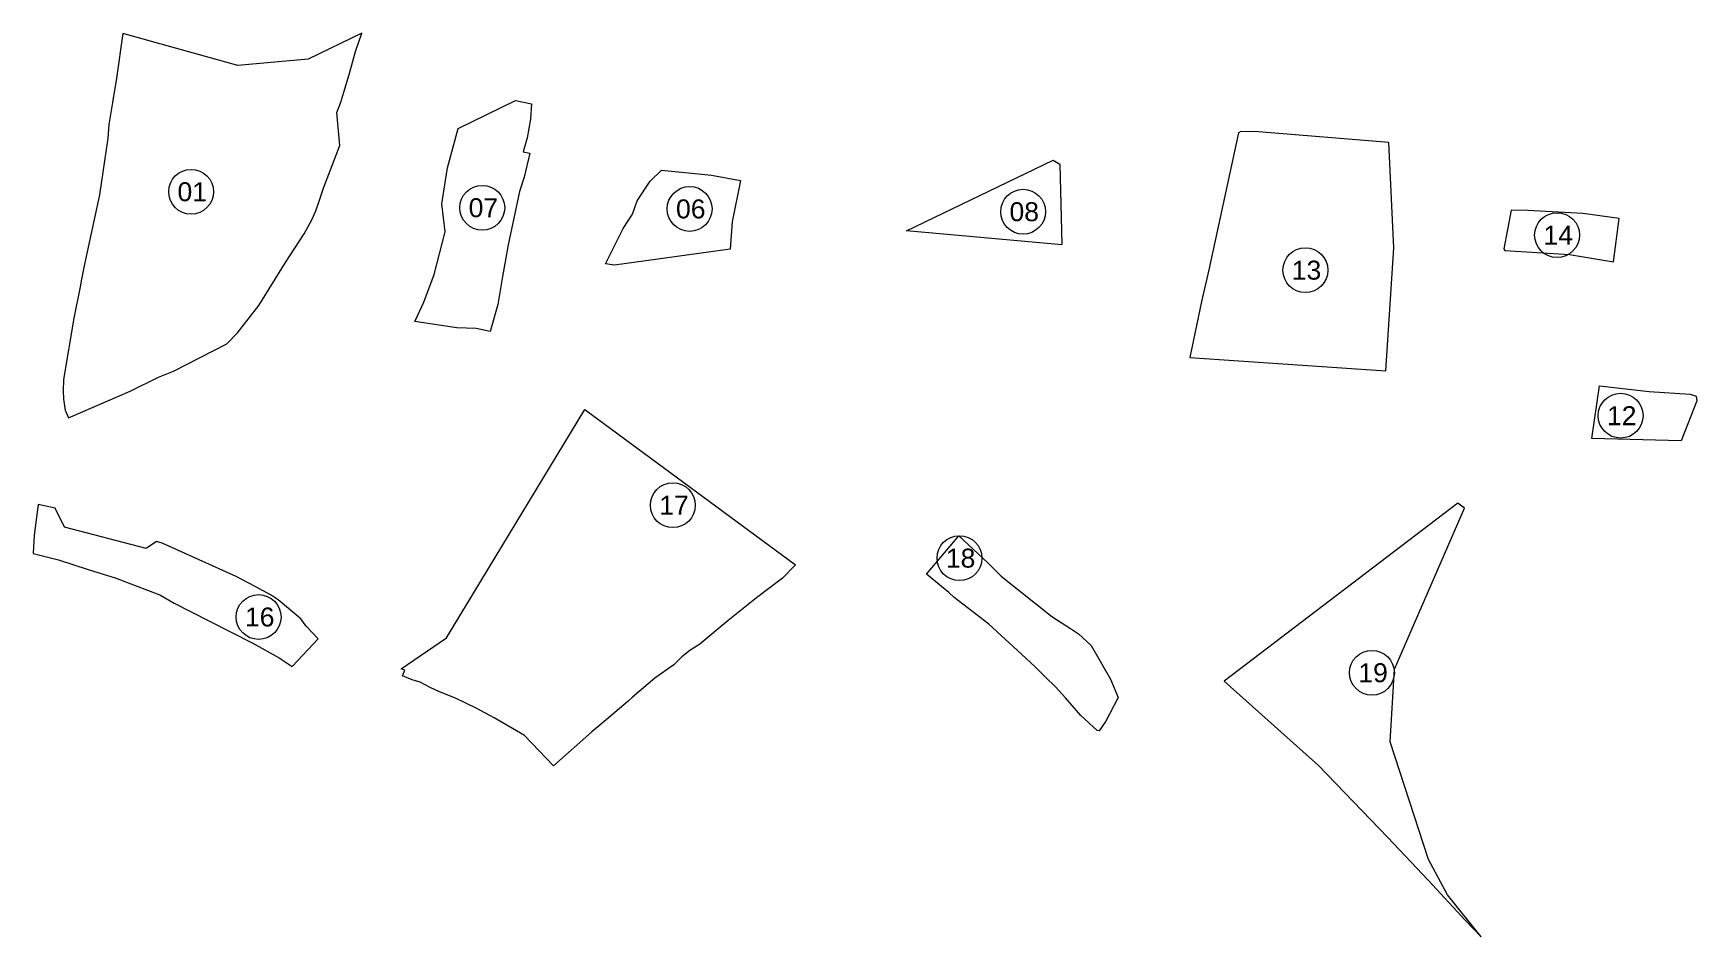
# Model space of a CAD drawing. Extents: x 578787 to 581140, y 9719065 to 9720647.
# Drawn here: x 578922 to 579634, y 9719857 to 9720244 of the extents above; entities that cross this region are included whole.
import ezdxf

# ---------------------------------------------------------------- set-up
doc = ezdxf.new("R2010")
doc.units = 0
doc.layers.get('0').update_dxf_attribs({"lineweight": 0})
doc.layers.add('Rio Perene', color=4, linetype='Continuous', lineweight=13)
doc.styles.get("Standard").update_dxf_attribs({"font": 'arial.ttf'})

msp = doc.modelspace()

# ---------------------------------------------------------------- texts
at = {"layer": 'Rio Perene', "color": 1}
for s, p in [('01', (578983.346, 9720172.029)), ('07', (579108.045, 9720165.176)), ('06', (579196.859, 9720164.676)), ('08', (579339.693, 9720163.473)), ('14', (579568.404, 9720153.46)), ('13', (579460.596, 9720138.429)), ('12', (579595.611, 9720076.044)), ('17', (579189.678, 9720037.663)), ('18', (579312.434, 9720014.988)), ('16', (579012.238, 9719989.756)), ('19', (579489.1, 9719965.863))]:
    msp.add_text(s, height=8.1345, dxfattribs=at).set_placement(p)

# ---------------------------------------------------------------- linework, layer by layer
for points in [[(578959.953, 9720243.909), (578957.245, 9720224.801), (578955.533, 9720214.313), (578953.98, 9720204.873), (578953.446, 9720199.034), (578949.866, 9720174.779), (578943.557, 9720145.053), (578942.285, 9720138.699), (578941.611, 9720135.329), (578938.914, 9720121.855), (578934.478, 9720095.604), (578934.335, 9720090.837), (578934.522, 9720087.178), (578935.271, 9720082.489), (578936.635, 9720079.247), (578963.061, 9720090.565), (578975.247, 9720096.621), (578981.571, 9720099.127), (579004.412, 9720110.925), (579009.016, 9720115.695), (579018.187, 9720127.367), (579029.611, 9720145.735), (579037.616, 9720158.088), (579041.036, 9720164.398), (579042.612, 9720167.863), (579043.952, 9720172.085), (579046.081, 9720178.082), (579052.868, 9720195.864), (579051.548, 9720210.05), (579053.322, 9720214.551), (579054.588, 9720218.734), (579056.908, 9720226.403), (579059.606, 9720236.237), (579062.28, 9720244.038), (579039.287, 9720232.961), (579009.126, 9720230.264), (578959.953, 9720243.909)], [(579103.512, 9720203.262), (579128.17, 9720215.142), (579134.964, 9720213.777), (579134.517, 9720207.14), (579133.077, 9720199.244), (579131.353, 9720193.262), (579134.244, 9720192.647), (579131.849, 9720182.323), (579129.855, 9720176.218), (579124.915, 9720153.386), (579122.507, 9720139.808), (579120.522, 9720127.734), (579117.216, 9720116.168), (579111.3, 9720117.485), (579102.998, 9720117.752), (579085.007, 9720120.543), (579088.84, 9720128.758), (579093.254, 9720140.58), (579098, 9720158.899), (579096.524, 9720170.879), (579099.003, 9720186.375), (579103.512, 9720203.262)], [(579416.982, 9720105.115), (579500.903, 9720099.324), (579504.294, 9720152.097), (579502.146, 9720197.161), (579446.375, 9720201.748), (579438.714, 9720201.874), (579437.741, 9720201.375), (579425.022, 9720142.657), (579421.926, 9720129.009), (579416.982, 9720105.115)], [(579362.175, 9720153.38), (579295.542, 9720159.378), (579358.362, 9720189.645), (579361.229, 9720187.898), (579362.171, 9720153.525)], [(579166.712, 9720145.259), (579174.186, 9720160.36), (579178.165, 9720166.531), (579180.288, 9720172.225), (579185.853, 9720180.622), (579190.578, 9720185.3), (579212.083, 9720183.17), (579224.521, 9720180.891), (579220.923, 9720163.145), (579220.074, 9720151.442), (579170.577, 9720144.66), (579166.712, 9720145.259)], [(579598.427, 9720146.084), (579600.781, 9720164.629), (579585.274, 9720166.813), (579561.738, 9720168.051), (579554.594, 9720168.176), (579551.412, 9720151.607), (579551.831, 9720150.983), (579579.532, 9720149.185), (579598.427, 9720146.084)], [(579589.091, 9720070.402), (579592.407, 9720092.967), (579613.705, 9720090.445), (579631.262, 9720089.325), (579633.834, 9720088.548), (579634.044, 9720086.489), (579627.323, 9720069.308), (579589.091, 9720070.402)], [(579248.096, 9720016.165), (579242.493, 9720010.439), (579231.286, 9720001.972), (579219.261, 9719992.29), (579207.005, 9719982.217), (579202.752, 9719979.502), (579199.377, 9719976.692), (579195.922, 9719973.359), (579187.731, 9719967.603), (579178.245, 9719959.516), (579176.357, 9719957.685), (579173.51, 9719955.368), (579167.777, 9719950.41), (579160.752, 9719944.612), (579144.426, 9719929.973), (579131.997, 9719942.992), (579119.028, 9719950.626), (579111.237, 9719954.69), (579102.44, 9719958.988), (579095.588, 9719961.805), (579091.514, 9719963.559), (579087.222, 9719965.871), (579083.851, 9719966.907), (579079.698, 9719968.589), (579080.709, 9719971.008), (579079.172, 9719971.65), (579098.533, 9719984.955), (579157.802, 9720082.718), (579248.096, 9720016.165)], [(578930.959, 9720040.438), (578923.676, 9720042.046), (578921.941, 9720028.871), (578921.567, 9720021.113), (578932.408, 9720018.267), (578945.123, 9720014.24), (578957.03, 9720010.47), (578965.263, 9720007.342), (578975.732, 9720003.273), (578981.865, 9719999.717), (578997.055, 9719992.022), (579015.557, 9719982.554), (579026.851, 9719976.385), (579032.506, 9719972.571), (579043.636, 9719984.478), (579038.393, 9719989.854), (579036.139, 9719993.019), (579026.434, 9720001.248), (579023.417, 9720003.253), (579016.63, 9720006.894), (579008.399, 9720011.163), (578976.713, 9720025.433), (578974.348, 9720026.159), (578969.92, 9720023.135), (578934.941, 9720032.282), (578930.959, 9720040.438)], [(579531.706, 9720042.632), (579431.603, 9719966.261), (579471.973, 9719930.175), (579501.719, 9719899.353), (579519.032, 9719881.076), (579534.873, 9719863.83), (579541.648, 9719856.772), (579527.358, 9719874.695), (579519.199, 9719889.827), (579502.797, 9719940.262), (579504.611, 9719971.503), (579534.554, 9720040.444), (579531.706, 9720042.632)], [(579304.112, 9720012.157), (579318.001, 9720028.653), (579330.421, 9720017.077), (579336.06, 9720011.302), (579357.807, 9719994.07), (579365.835, 9719988.959), (579369.207, 9719986.592), (579374.682, 9719981.602), (579382.939, 9719967.245), (579386.266, 9719959.368), (579380.954, 9719949.183), (579378.144, 9719945.039), (579377.192, 9719945.185), (579370.231, 9719951.671), (579363.646, 9719959.123), (579359.414, 9719963.913), (579355.178, 9719968.07), (579350.654, 9719972.508), (579344.861, 9719977.827), (579330.778, 9719990.813), (579316.028, 9720002.178), (579313.755, 9720004.26), (579310.504, 9720006.946), (579304.112, 9720012.157)]]:
    msp.add_lwpolyline(points)
at = {"layer": 'Rio Perene', "color": 1}
for centre in [(578989.177, 9720176.091), (579113.875, 9720169.238), (579202.69, 9720168.738), (579345.523, 9720167.535), (579574.234, 9720157.522), (579466.426, 9720142.491), (579601.441, 9720080.106), (579195.508, 9720041.725), (579318.264, 9720019.05), (579018.068, 9719993.818), (579494.93, 9719969.925)]:
    msp.add_circle(centre, 9.607, dxfattribs=at)

msp.set_redraw_order([(e.dxf.handle, doc.entitydb.next_handle()) for e in msp.query("TEXT MTEXT ATTDEF DIMENSION ARC_DIMENSION")])  # texts and dimensions are drawn at this point

doc.saveas('drawing.dxf')
